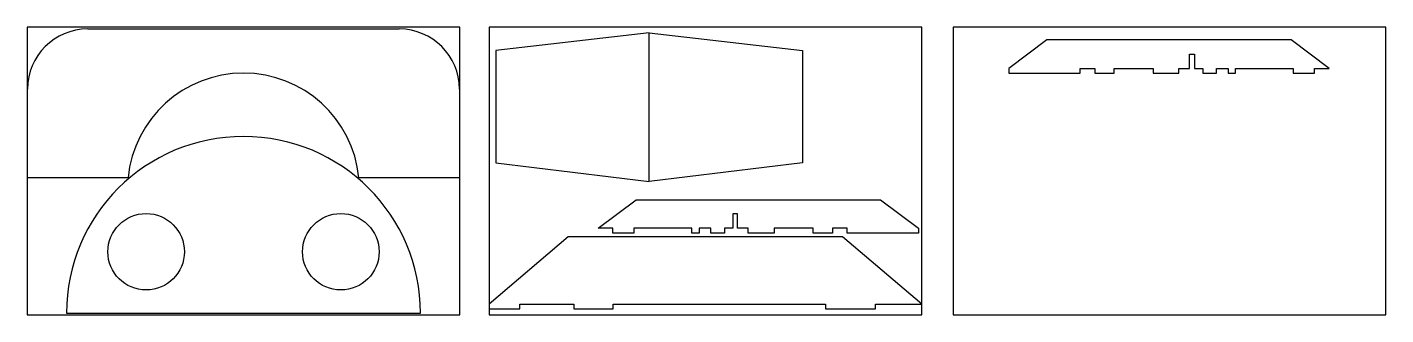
# Model space of a CAD drawing. Header units: millimetres. Extents: x 5204 to 20126, y 742 to 6062.
# Drawn here: x 15932 to 18759, y 5462 to 6062 of the extents above; entities that cross this region are included whole.
import ezdxf

# ---------------------------------------------------------------- set-up
doc = ezdxf.new("R2010")
doc.units = ezdxf.units.MM
doc.header["$MEASUREMENT"] = 0
doc.layers.add('90X60', color=6, linetype='Continuous', true_color=0xff00ff)
doc.layers.add('CORTE', color=3, linetype='Continuous', true_color=0x00ff00)

msp = doc.modelspace()

# ---------------------------------------------------------------- linework, layer by layer
at = {"layer": '90X60'}
for p, q in [((16832.1528, 6061.94281), (15932.1528, 6061.94281)), ((15932.1528, 6061.94281), (15932.1528, 5461.94281)), ((16832.1528, 5461.94281), (16832.1528, 6061.94281)), ((17793.19096, 6061.94281), (16893.19096, 6061.94281)), ((16893.19096, 6061.94281), (16893.19096, 5461.94281)), ((17793.19096, 5461.94281), (17793.19096, 6061.94281)), ((18758.78255, 6061.94281), (17858.78255, 6061.94281)), ((17858.78255, 6061.94281), (17858.78255, 5461.94281)), ((18758.78255, 5461.94281), (18758.78255, 6061.94281)), ((15932.1528, 5461.94281), (16832.1528, 5461.94281)), ((16893.19096, 5461.94281), (17793.19096, 5461.94281)), ((17858.78255, 5461.94281), (18758.78255, 5461.94281))]:
    msp.add_line(p, q, dxfattribs=at)
at = {"layer": 'CORTE'}
for p, q in [((16058.1614, 6058.01091), (16706.1442, 6058.01091)), ((17226.04153, 6050.06165), (16907.15351, 6013.4296)), ((17226.04153, 5740.02724), (17226.04153, 6050.06165)), ((17226.04153, 6050.06165), (17544.92956, 6013.4296)), ((18053.29827, 6035.55886), (17974.21956, 5975.94447)), ((18561.6182, 6035.55886), (18053.29827, 6035.55886)), ((18640.69692, 5975.94447), (18561.6182, 6035.55886)), ((16907.15351, 6013.4296), (16907.15351, 5779.19059)), ((17544.92956, 6013.4296), (17544.92956, 5779.19059)), ((18350.5444, 5975.94447), (18350.5444, 6005.75167)), ((18350.5444, 6005.75167), (18360.5444, 6005.75167)), ((18360.5444, 6005.75167), (18360.5444, 5975.94447)), ((17974.21956, 5975.94447), (17974.21956, 5965.94447)), ((17974.21956, 5965.94447), (18122.6884, 5965.94447)), ((18122.6884, 5965.94447), (18122.6884, 5975.94447)), ((18122.6884, 5975.94447), (18153.20923, 5975.94447)), ((18153.20923, 5975.94447), (18153.20923, 5965.94447)), ((18153.20923, 5965.94447), (18193.49038, 5965.94447)), ((18193.49038, 5965.94447), (18193.49038, 5975.94447)), ((18193.49038, 5975.94447), (18274.77079, 5975.94447)), ((18274.77079, 5975.94447), (18274.77079, 5965.94447)), ((18274.77079, 5965.94447), (18328.34687, 5965.94447)), ((18328.34687, 5965.94447), (18328.34687, 5975.94447)), ((18328.34687, 5975.94447), (18350.5444, 5975.94447)), ((18360.5444, 5975.94447), (18378.02343, 5975.94447)), ((18378.02343, 5975.94447), (18378.02343, 5965.94447)), ((18378.02343, 5965.94447), (18406.6425, 5965.94447)), ((18406.6425, 5965.94447), (18406.6425, 5975.94447)), ((18406.6425, 5975.94447), (18430.78087, 5975.94447)), ((18430.78087, 5975.94447), (18430.78087, 5965.94447)), ((18430.78087, 5965.94447), (18445.70845, 5965.94447)), ((18445.70845, 5965.94447), (18445.70845, 5975.94447)), ((18445.70845, 5975.94447), (18566.23452, 5975.94447)), ((18566.23452, 5975.94447), (18566.23452, 5965.94447)), ((18566.23452, 5965.94447), (18610.37005, 5965.94447)), ((18610.37005, 5965.94447), (18610.37005, 5975.94447)), ((18610.37005, 5975.94447), (18640.69692, 5975.94447)), ((15932.91242, 5747.95001), (15932.91242, 5932.76192)), ((16831.39319, 5932.76192), (16831.39319, 5747.95001)), ((16907.15351, 5779.19059), (17226.04153, 5740.02724)), ((17544.92956, 5779.19059), (17226.04153, 5740.02724)), ((16142.0894, 5747.95001), (15932.91242, 5747.95001)), ((16831.39319, 5747.95001), (16622.2162, 5747.95001)), ((17120.14017, 5642.52853), (17199.21889, 5702.14292)), ((17199.21889, 5702.14292), (17707.53882, 5702.14292)), ((17707.53882, 5702.14292), (17786.61754, 5642.52853)), ((17410.29269, 5672.33572), (17400.29269, 5672.33572)), ((17400.29269, 5672.33572), (17400.29269, 5642.52853)), ((17410.29269, 5642.52853), (17410.29269, 5672.33572)), ((17150.46704, 5642.52853), (17120.14017, 5642.52853)), ((17150.46704, 5632.52853), (17150.46704, 5642.52853)), ((17194.60257, 5632.52853), (17150.46704, 5632.52853)), ((17315.12864, 5642.52853), (17194.60257, 5642.52853)), ((17194.60257, 5642.52853), (17194.60257, 5632.52853)), ((17315.12864, 5632.52853), (17315.12864, 5642.52853)), ((17330.05623, 5632.52853), (17315.12864, 5632.52853)), ((17354.19459, 5642.52853), (17330.05623, 5642.52853)), ((17330.05623, 5642.52853), (17330.05623, 5632.52853)), ((17354.19459, 5632.52853), (17354.19459, 5642.52853)), ((17382.81366, 5632.52853), (17354.19459, 5632.52853)), ((17400.29269, 5642.52853), (17382.81366, 5642.52853)), ((17382.81366, 5642.52853), (17382.81366, 5632.52853)), ((17432.49022, 5642.52853), (17410.29269, 5642.52853)), ((17432.49022, 5632.52853), (17432.49022, 5642.52853)), ((17486.0663, 5632.52853), (17432.49022, 5632.52853)), ((17567.34671, 5642.52853), (17486.0663, 5642.52853)), ((17486.0663, 5642.52853), (17486.0663, 5632.52853)), ((17567.34671, 5632.52853), (17567.34671, 5642.52853)), ((17607.62786, 5632.52853), (17567.34671, 5632.52853)), ((17638.14869, 5642.52853), (17607.62786, 5642.52853)), ((17607.62786, 5642.52853), (17607.62786, 5632.52853)), ((17638.14869, 5632.52853), (17638.14869, 5642.52853)), ((17786.61754, 5632.52853), (17638.14869, 5632.52853)), ((17786.61754, 5642.52853), (17786.61754, 5632.52853)), ((17057.97643, 5624.47981), (16893.19096, 5484.50284)), ((17628.40549, 5624.47981), (17057.97643, 5624.47981)), ((17793.19096, 5484.50284), (17628.40549, 5624.47981)), ((16893.19096, 5484.50284), (16893.19096, 5474.50284)), ((16957.11037, 5474.50284), (16957.11037, 5484.50284)), ((16957.11037, 5484.50284), (17069.47061, 5484.50284)), ((17069.47061, 5484.50284), (17069.47061, 5474.50284)), ((17151.14191, 5474.50284), (17151.14191, 5484.50284)), ((17151.14191, 5484.50284), (17593.27578, 5484.50284)), ((17593.27578, 5484.50284), (17593.27578, 5474.50284)), ((17697.21013, 5474.50284), (17697.21013, 5484.50284)), ((17697.21013, 5484.50284), (17793.19096, 5484.50284)), ((16013.9223, 5465.75007), (16750.38331, 5465.75007)), ((16893.19096, 5474.50284), (16957.11037, 5474.50284)), ((17069.47061, 5474.50284), (17151.14191, 5474.50284)), ((17593.27578, 5474.50284), (17697.21013, 5474.50284))]:
    msp.add_line(p, q, dxfattribs=at)
for centre in [(16179.61717, 5593.55968), (16584.68844, 5593.55968)]:
    msp.add_circle(centre, 79.66062, dxfattribs=at)
for centre, radius, start, end in [((16058.1614, 5932.76192), 125.24899, 90, 180), ((16706.1442, 5932.76192), 125.24899, 0, 90), ((16382.1528, 5724.88034), 241.16933, 5.48916872, 174.51083128), ((16382.1528, 5465.75007), 368.2305, 0, 180)]:
    msp.add_arc(centre, radius, start, end, dxfattribs=at)

doc.saveas('drawing.dxf')
